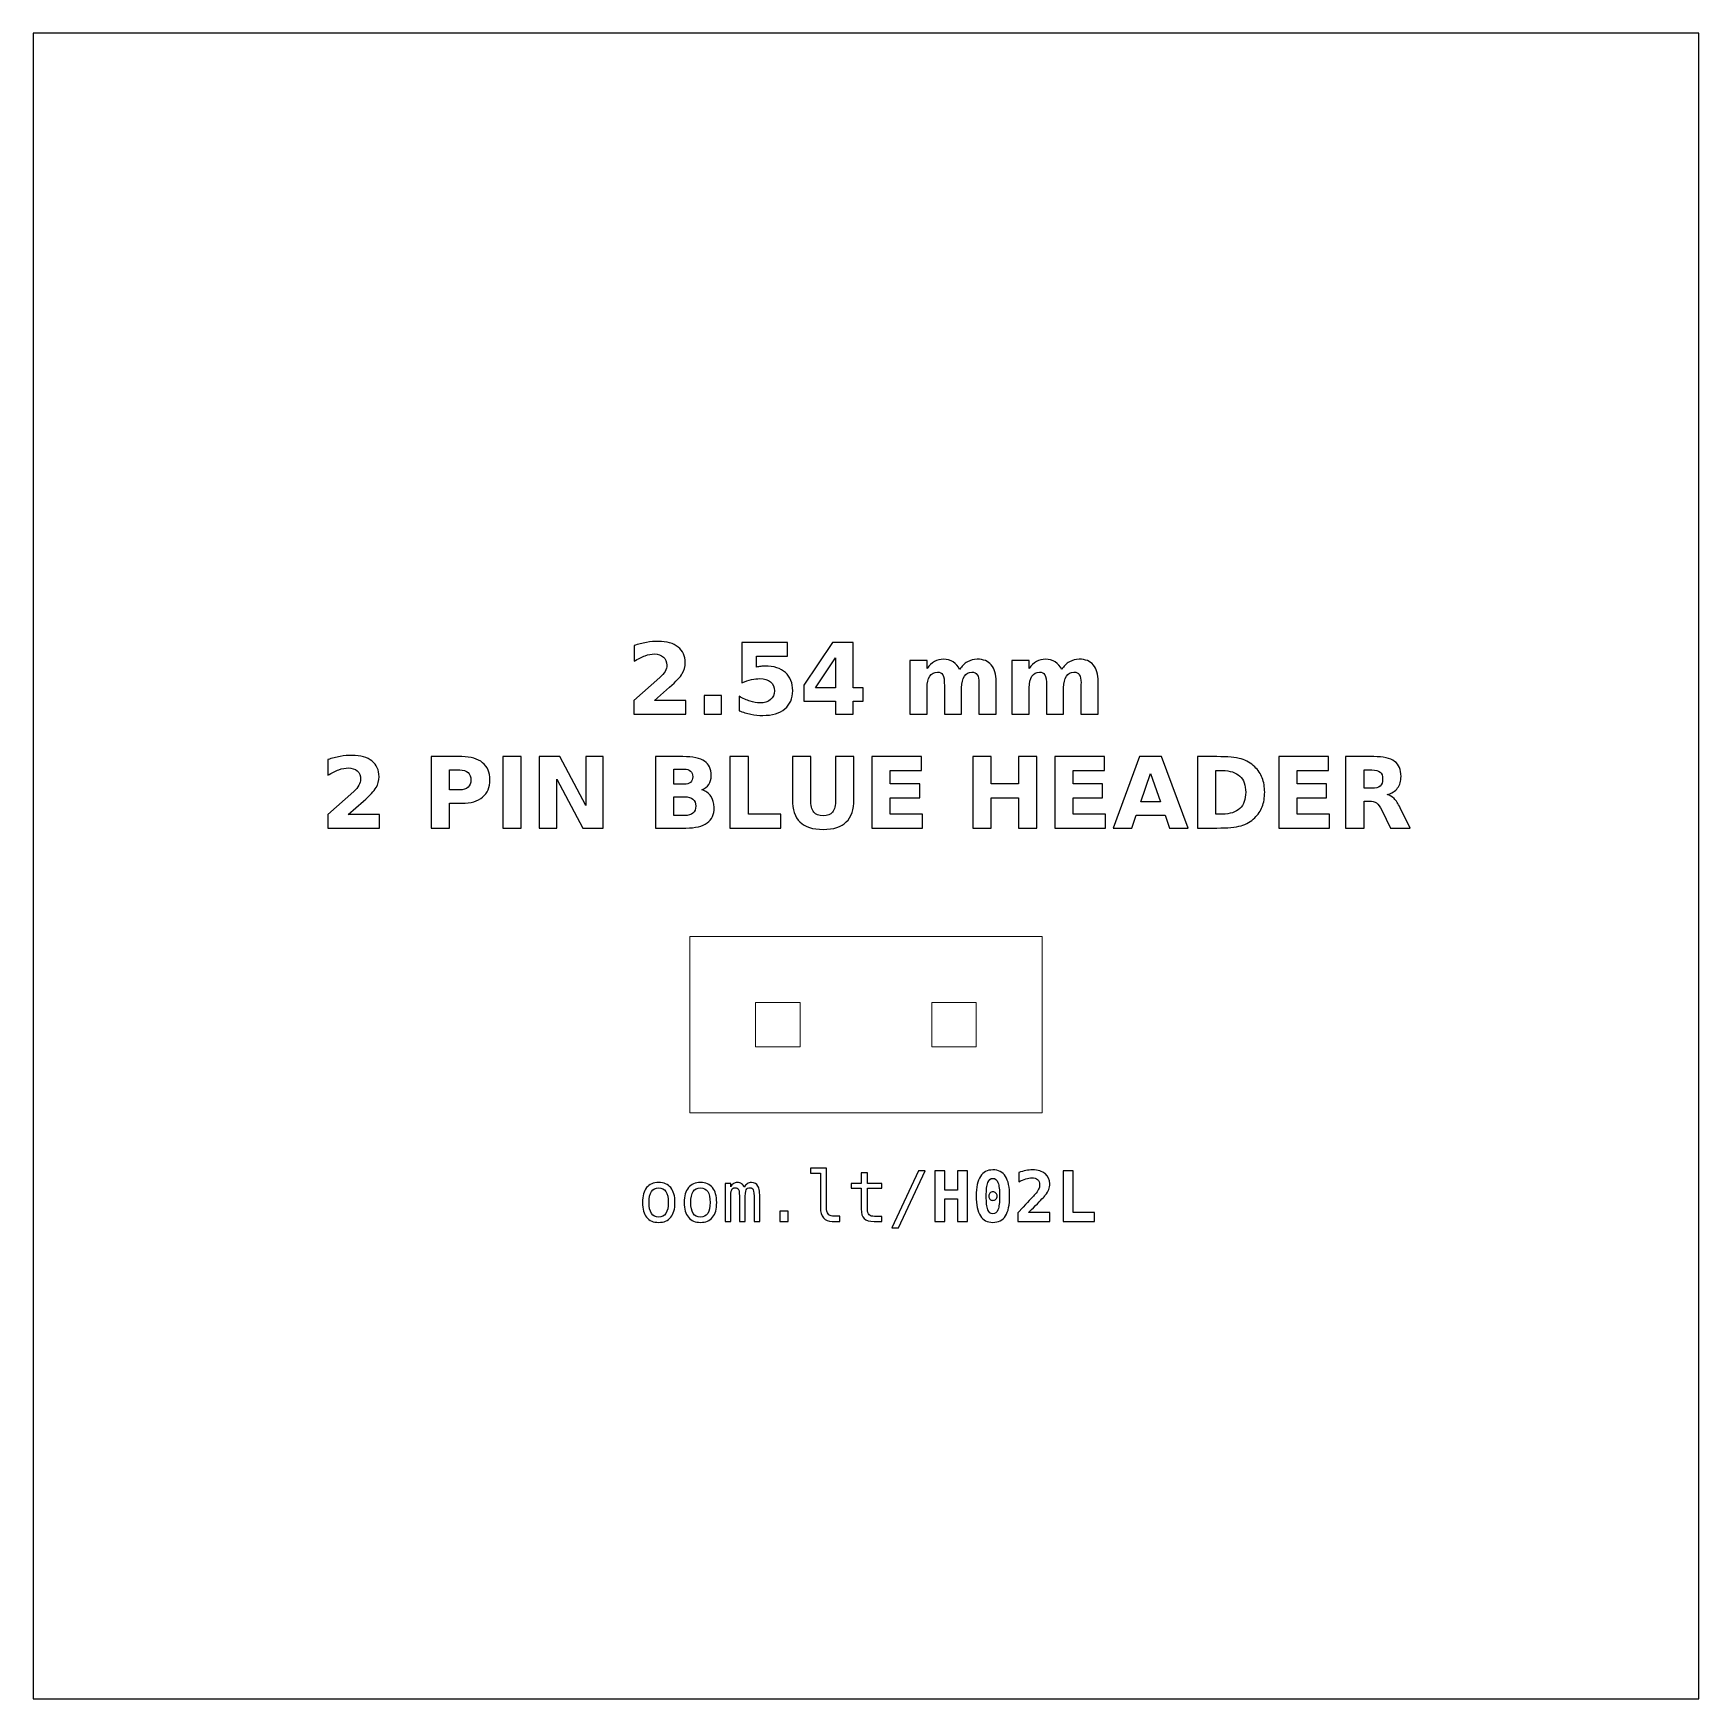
# Model space of a CAD drawing. Header units: centimetres. Extents: x -11.7 to -9.3, y -16.05 to -13.65.
import ezdxf

# ---------------------------------------------------------------- set-up
doc = ezdxf.new("R2010")
doc.units = ezdxf.units.CM
doc.header["$MEASUREMENT"] = 0
doc.layers.add('Layer 1', color=7, linetype='Continuous')

msp = doc.modelspace()

# ---------------------------------------------------------------- linework, layer by layer
at = {"layer": 'Layer 1', "color": 7}
msp.add_lwpolyline([(-11.7, -16.05), (-9.3, -16.05), (-9.3, -13.65), (-11.7, -13.65), (-11.7, -16.05)], close=True, dxfattribs=at)
at = {"layer": 'Layer 1', "color": 7, "lineweight": 20}
for points in [[(-10.75401, -15.20555), (-10.24601, -15.20555), (-10.24601, -14.95155), (-10.75401, -14.95155), (-10.75401, -15.20555)], [(-10.65901, -15.11055), (-10.59501, -15.11055), (-10.59501, -15.04655), (-10.65901, -15.04655), (-10.65901, -15.11055)], [(-10.40501, -15.11055), (-10.34101, -15.11055), (-10.34101, -15.04655), (-10.40501, -15.04655), (-10.40501, -15.11055)]]:
    msp.add_lwpolyline(points, close=True, dxfattribs=at)
at = {"layer": 'Layer 1', "color": 250}
for points, knots in [([(-10.80503, -14.61152), (-10.80503, -14.61152), (-10.75975, -14.61152), (-10.75975, -14.61152), (-10.75975, -14.61152), (-10.75975, -14.61152), (-10.75975, -14.63102), (-10.75975, -14.63102), (-10.75975, -14.63102), (-10.75975, -14.63102), (-10.83452, -14.63102), (-10.83452, -14.63102), (-10.83452, -14.63102), (-10.83452, -14.63102), (-10.83452, -14.61152), (-10.83452, -14.61152), (-10.83452, -14.61152), (-10.83452, -14.61152), (-10.79696, -14.57839), (-10.79696, -14.57839), (-10.79696, -14.57839), (-10.7936, -14.57535), (-10.79113, -14.57239), (-10.78953, -14.5695), (-10.78953, -14.5695), (-10.78791, -14.5666), (-10.78711, -14.56359), (-10.78711, -14.56046), (-10.78711, -14.56046), (-10.78711, -14.55564), (-10.78873, -14.55176), (-10.79197, -14.54882), (-10.79197, -14.54882), (-10.7952, -14.54588), (-10.7995, -14.54443), (-10.80489, -14.54443), (-10.80489, -14.54443), (-10.80902, -14.54443), (-10.81354, -14.54532), (-10.81846, -14.54708), (-10.81846, -14.54708), (-10.82337, -14.54885), (-10.82864, -14.55148), (-10.83424, -14.55496), (-10.83424, -14.55496), (-10.83424, -14.55496), (-10.83424, -14.53236), (-10.83424, -14.53236), (-10.83424, -14.53236), (-10.82826, -14.53039), (-10.82236, -14.52888), (-10.81653, -14.52785), (-10.81653, -14.52785), (-10.81069, -14.52681), (-10.80498, -14.52629), (-10.79936, -14.52629), (-10.79936, -14.52629), (-10.78706, -14.52629), (-10.77749, -14.529), (-10.77067, -14.53443), (-10.77067, -14.53443), (-10.76385, -14.53984), (-10.76044, -14.54739), (-10.76044, -14.5571), (-10.76044, -14.5571), (-10.76044, -14.5627), (-10.76189, -14.56792), (-10.76479, -14.57277), (-10.76479, -14.57277), (-10.76768, -14.57761), (-10.77377, -14.5841), (-10.78304, -14.59224), (-10.78304, -14.59224), (-10.78304, -14.59224), (-10.80503, -14.61152), (-10.80503, -14.61152)], [0, 0, 0, 0, 0.0526316, 0.0526316, 0.0526316, 0.0526316, 0.1052632, 0.1052632, 0.1052632, 0.1052632, 0.1578947, 0.1578947, 0.1578947, 0.1578947, 0.2105263, 0.2105263, 0.2105263, 0.2105263, 0.2631579, 0.2631579, 0.2631579, 0.2631579, 0.3157895, 0.3157895, 0.3157895, 0.3157895, 0.3684211, 0.3684211, 0.3684211, 0.3684211, 0.4210526, 0.4210526, 0.4210526, 0.4210526, 0.4736842, 0.4736842, 0.4736842, 0.4736842, 0.5263158, 0.5263158, 0.5263158, 0.5263158, 0.5789474, 0.5789474, 0.5789474, 0.5789474, 0.6315789, 0.6315789, 0.6315789, 0.6315789, 0.6842105, 0.6842105, 0.6842105, 0.6842105, 0.7368421, 0.7368421, 0.7368421, 0.7368421, 0.7894737, 0.7894737, 0.7894737, 0.7894737, 0.8421053, 0.8421053, 0.8421053, 0.8421053, 0.8947368, 0.8947368, 0.8947368, 0.8947368, 0.9473684, 0.9473684, 0.9473684, 0.9473684, 1, 1, 1, 1]), ([(-10.67894, -14.52815), (-10.67894, -14.52815), (-10.613, -14.52815), (-10.613, -14.52815), (-10.613, -14.52815), (-10.613, -14.52815), (-10.613, -14.54765), (-10.613, -14.54765), (-10.613, -14.54765), (-10.613, -14.54765), (-10.6578, -14.54765), (-10.6578, -14.54765), (-10.6578, -14.54765), (-10.6578, -14.54765), (-10.6578, -14.56357), (-10.6578, -14.56357), (-10.6578, -14.56357), (-10.65578, -14.56303), (-10.65375, -14.56261), (-10.65171, -14.5623), (-10.65171, -14.5623), (-10.64966, -14.56199), (-10.64752, -14.56185), (-10.64533, -14.56185), (-10.64533, -14.56185), (-10.63278, -14.56185), (-10.62302, -14.56498), (-10.61603, -14.57126), (-10.61603, -14.57126), (-10.60905, -14.57752), (-10.60557, -14.58626), (-10.60557, -14.59746), (-10.60557, -14.59746), (-10.60557, -14.60858), (-10.60938, -14.61729), (-10.61697, -14.62359), (-10.61697, -14.62359), (-10.62457, -14.62987), (-10.63513, -14.63302), (-10.64863, -14.63302), (-10.64863, -14.63302), (-10.65446, -14.63302), (-10.66025, -14.63245), (-10.66596, -14.63133), (-10.66596, -14.63133), (-10.67168, -14.6302), (-10.67737, -14.6285), (-10.68301, -14.6262), (-10.68301, -14.6262), (-10.68301, -14.6262), (-10.68301, -14.60531), (-10.68301, -14.60531), (-10.68301, -14.60531), (-10.67741, -14.60854), (-10.6721, -14.61094), (-10.66707, -14.61253), (-10.66707, -14.61253), (-10.66203, -14.61416), (-10.65728, -14.61496), (-10.65284, -14.61496), (-10.65284, -14.61496), (-10.64639, -14.61496), (-10.64134, -14.61338), (-10.63764, -14.61023), (-10.63764, -14.61023), (-10.63395, -14.6071), (-10.63209, -14.60285), (-10.63209, -14.59746), (-10.63209, -14.59746), (-10.63209, -14.59205), (-10.63395, -14.58779), (-10.63764, -14.58467), (-10.63764, -14.58467), (-10.64134, -14.58154), (-10.64639, -14.57999), (-10.65284, -14.57999), (-10.65284, -14.57999), (-10.65665, -14.57999), (-10.66072, -14.58048), (-10.66502, -14.58147), (-10.66502, -14.58147), (-10.66935, -14.58245), (-10.67398, -14.58398), (-10.67894, -14.58605), (-10.67894, -14.58605), (-10.67894, -14.58605), (-10.67894, -14.52815), (-10.67894, -14.52815)], [0, 0, 0, 0, 0.0454545, 0.0454545, 0.0454545, 0.0454545, 0.0909091, 0.0909091, 0.0909091, 0.0909091, 0.1363636, 0.1363636, 0.1363636, 0.1363636, 0.1818182, 0.1818182, 0.1818182, 0.1818182, 0.2272727, 0.2272727, 0.2272727, 0.2272727, 0.2727273, 0.2727273, 0.2727273, 0.2727273, 0.3181818, 0.3181818, 0.3181818, 0.3181818, 0.3636364, 0.3636364, 0.3636364, 0.3636364, 0.4090909, 0.4090909, 0.4090909, 0.4090909, 0.4545455, 0.4545455, 0.4545455, 0.4545455, 0.5, 0.5, 0.5, 0.5, 0.5454545, 0.5454545, 0.5454545, 0.5454545, 0.5909091, 0.5909091, 0.5909091, 0.5909091, 0.6363636, 0.6363636, 0.6363636, 0.6363636, 0.6818182, 0.6818182, 0.6818182, 0.6818182, 0.7272727, 0.7272727, 0.7272727, 0.7272727, 0.7727273, 0.7727273, 0.7727273, 0.7727273, 0.8181818, 0.8181818, 0.8181818, 0.8181818, 0.8636364, 0.8636364, 0.8636364, 0.8636364, 0.9090909, 0.9090909, 0.9090909, 0.9090909, 0.9545455, 0.9545455, 0.9545455, 0.9545455, 1, 1, 1, 1]), ([(-10.54816, -14.52815), (-10.54816, -14.52815), (-10.51866, -14.52815), (-10.51866, -14.52815), (-10.51866, -14.52815), (-10.51866, -14.52815), (-10.51866, -14.59306), (-10.51866, -14.59306), (-10.51866, -14.59306), (-10.51866, -14.59306), (-10.50399, -14.59306), (-10.50399, -14.59306), (-10.50399, -14.59306), (-10.50399, -14.59306), (-10.50399, -14.61228), (-10.50399, -14.61228), (-10.50399, -14.61228), (-10.50399, -14.61228), (-10.51866, -14.61228), (-10.51866, -14.61228), (-10.51866, -14.61228), (-10.51866, -14.61228), (-10.51866, -14.63102), (-10.51866, -14.63102), (-10.51866, -14.63102), (-10.51866, -14.63102), (-10.54373, -14.63102), (-10.54373, -14.63102), (-10.54373, -14.63102), (-10.54373, -14.63102), (-10.54373, -14.61228), (-10.54373, -14.61228), (-10.54373, -14.61228), (-10.54373, -14.61228), (-10.58936, -14.61228), (-10.58936, -14.61228), (-10.58936, -14.61228), (-10.58936, -14.61228), (-10.58936, -14.58953), (-10.58936, -14.58953), (-10.58936, -14.58953), (-10.58936, -14.58953), (-10.54816, -14.52815), (-10.54816, -14.52815)], [0, 0, 0, 0, 0.0909091, 0.0909091, 0.0909091, 0.0909091, 0.1818182, 0.1818182, 0.1818182, 0.1818182, 0.2727273, 0.2727273, 0.2727273, 0.2727273, 0.3636364, 0.3636364, 0.3636364, 0.3636364, 0.4545455, 0.4545455, 0.4545455, 0.4545455, 0.5454545, 0.5454545, 0.5454545, 0.5454545, 0.6363636, 0.6363636, 0.6363636, 0.6363636, 0.7272727, 0.7272727, 0.7272727, 0.7272727, 0.8181818, 0.8181818, 0.8181818, 0.8181818, 0.9090909, 0.9090909, 0.9090909, 0.9090909, 1, 1, 1, 1]), ([(-10.54373, -14.55), (-10.54373, -14.55), (-10.57283, -14.59306), (-10.57283, -14.59306), (-10.57283, -14.59306), (-10.57283, -14.59306), (-10.54373, -14.59306), (-10.54373, -14.59306), (-10.54373, -14.59306), (-10.54373, -14.59306), (-10.54373, -14.55), (-10.54373, -14.55)], [0, 0, 0, 0, 0.3333333, 0.3333333, 0.3333333, 0.3333333, 0.6666667, 0.6666667, 0.6666667, 0.6666667, 1, 1, 1, 1]), ([(-10.36502, -14.56667), (-10.36189, -14.5619), (-10.3582, -14.55825), (-10.35389, -14.55576), (-10.35389, -14.55576), (-10.34959, -14.55324), (-10.34489, -14.552), (-10.33974, -14.552), (-10.33974, -14.552), (-10.33087, -14.552), (-10.32412, -14.55473), (-10.31949, -14.56021), (-10.31949, -14.56021), (-10.31485, -14.56566), (-10.31252, -14.57361), (-10.31252, -14.58403), (-10.31252, -14.58403), (-10.31252, -14.58403), (-10.31252, -14.63102), (-10.31252, -14.63102), (-10.31252, -14.63102), (-10.31252, -14.63102), (-10.33734, -14.63102), (-10.33734, -14.63102), (-10.33734, -14.63102), (-10.33734, -14.63102), (-10.33734, -14.59078), (-10.33734, -14.59078), (-10.33734, -14.59078), (-10.33729, -14.59019), (-10.33727, -14.58958), (-10.33724, -14.58892), (-10.33724, -14.58892), (-10.33722, -14.58829), (-10.3372, -14.58737), (-10.3372, -14.58617), (-10.3372, -14.58617), (-10.3372, -14.58071), (-10.33799, -14.57674), (-10.33962, -14.57429), (-10.33962, -14.57429), (-10.34122, -14.57182), (-10.3438, -14.5706), (-10.34738, -14.5706), (-10.34738, -14.5706), (-10.35208, -14.5706), (-10.35568, -14.57253), (-10.35824, -14.57639), (-10.35824, -14.57639), (-10.36078, -14.58024), (-10.3621, -14.58582), (-10.3622, -14.59313), (-10.3622, -14.59313), (-10.3622, -14.59313), (-10.3622, -14.63102), (-10.3622, -14.63102), (-10.3622, -14.63102), (-10.3622, -14.63102), (-10.38701, -14.63102), (-10.38701, -14.63102), (-10.38701, -14.63102), (-10.38701, -14.63102), (-10.38701, -14.59078), (-10.38701, -14.59078), (-10.38701, -14.59078), (-10.38701, -14.58224), (-10.38774, -14.57674), (-10.38922, -14.57429), (-10.38922, -14.57429), (-10.39068, -14.57182), (-10.39329, -14.5706), (-10.39705, -14.5706), (-10.39705, -14.5706), (-10.4018, -14.5706), (-10.40545, -14.57255), (-10.40801, -14.57643), (-10.40801, -14.57643), (-10.41057, -14.58031), (-10.41187, -14.58584), (-10.41187, -14.59306), (-10.41187, -14.59306), (-10.41187, -14.59306), (-10.41187, -14.63102), (-10.41187, -14.63102), (-10.41187, -14.63102), (-10.41187, -14.63102), (-10.43668, -14.63102), (-10.43668, -14.63102), (-10.43668, -14.63102), (-10.43668, -14.63102), (-10.43668, -14.55386), (-10.43668, -14.55386), (-10.43668, -14.55386), (-10.43668, -14.55386), (-10.41187, -14.55386), (-10.41187, -14.55386), (-10.41187, -14.55386), (-10.41187, -14.55386), (-10.41187, -14.56517), (-10.41187, -14.56517), (-10.41187, -14.56517), (-10.40883, -14.56079), (-10.40535, -14.55753), (-10.40142, -14.55531), (-10.40142, -14.55531), (-10.3975, -14.5531), (-10.39317, -14.552), (-10.38844, -14.552), (-10.38844, -14.552), (-10.38313, -14.552), (-10.3784, -14.55329), (-10.37433, -14.55586), (-10.37433, -14.55586), (-10.37024, -14.55844), (-10.36713, -14.56204), (-10.36502, -14.56667)], [0, 0, 0, 0, 0.0344828, 0.0344828, 0.0344828, 0.0344828, 0.0689655, 0.0689655, 0.0689655, 0.0689655, 0.1034483, 0.1034483, 0.1034483, 0.1034483, 0.137931, 0.137931, 0.137931, 0.137931, 0.1724138, 0.1724138, 0.1724138, 0.1724138, 0.2068966, 0.2068966, 0.2068966, 0.2068966, 0.2413793, 0.2413793, 0.2413793, 0.2413793, 0.2758621, 0.2758621, 0.2758621, 0.2758621, 0.3103448, 0.3103448, 0.3103448, 0.3103448, 0.3448276, 0.3448276, 0.3448276, 0.3448276, 0.3793103, 0.3793103, 0.3793103, 0.3793103, 0.4137931, 0.4137931, 0.4137931, 0.4137931, 0.4482759, 0.4482759, 0.4482759, 0.4482759, 0.4827586, 0.4827586, 0.4827586, 0.4827586, 0.5172414, 0.5172414, 0.5172414, 0.5172414, 0.5517241, 0.5517241, 0.5517241, 0.5517241, 0.5862069, 0.5862069, 0.5862069, 0.5862069, 0.6206897, 0.6206897, 0.6206897, 0.6206897, 0.6551724, 0.6551724, 0.6551724, 0.6551724, 0.6896552, 0.6896552, 0.6896552, 0.6896552, 0.7241379, 0.7241379, 0.7241379, 0.7241379, 0.7586207, 0.7586207, 0.7586207, 0.7586207, 0.7931034, 0.7931034, 0.7931034, 0.7931034, 0.8275862, 0.8275862, 0.8275862, 0.8275862, 0.862069, 0.862069, 0.862069, 0.862069, 0.8965517, 0.8965517, 0.8965517, 0.8965517, 0.9310345, 0.9310345, 0.9310345, 0.9310345, 0.9655172, 0.9655172, 0.9655172, 0.9655172, 1, 1, 1, 1]), ([(-10.21798, -14.56667), (-10.21485, -14.5619), (-10.21116, -14.55825), (-10.20685, -14.55576), (-10.20685, -14.55576), (-10.20255, -14.55324), (-10.19785, -14.552), (-10.1927, -14.552), (-10.1927, -14.552), (-10.18383, -14.552), (-10.17708, -14.55473), (-10.17245, -14.56021), (-10.17245, -14.56021), (-10.16781, -14.56566), (-10.16548, -14.57361), (-10.16548, -14.58403), (-10.16548, -14.58403), (-10.16548, -14.58403), (-10.16548, -14.63102), (-10.16548, -14.63102), (-10.16548, -14.63102), (-10.16548, -14.63102), (-10.1903, -14.63102), (-10.1903, -14.63102), (-10.1903, -14.63102), (-10.1903, -14.63102), (-10.1903, -14.59078), (-10.1903, -14.59078), (-10.1903, -14.59078), (-10.19025, -14.59019), (-10.19023, -14.58958), (-10.1902, -14.58892), (-10.1902, -14.58892), (-10.19018, -14.58829), (-10.19016, -14.58737), (-10.19016, -14.58617), (-10.19016, -14.58617), (-10.19016, -14.58071), (-10.19095, -14.57674), (-10.19258, -14.57429), (-10.19258, -14.57429), (-10.19418, -14.57182), (-10.19676, -14.5706), (-10.20034, -14.5706), (-10.20034, -14.5706), (-10.20504, -14.5706), (-10.20864, -14.57253), (-10.2112, -14.57639), (-10.2112, -14.57639), (-10.21374, -14.58024), (-10.21506, -14.58582), (-10.21516, -14.59313), (-10.21516, -14.59313), (-10.21516, -14.59313), (-10.21516, -14.63102), (-10.21516, -14.63102), (-10.21516, -14.63102), (-10.21516, -14.63102), (-10.23997, -14.63102), (-10.23997, -14.63102), (-10.23997, -14.63102), (-10.23997, -14.63102), (-10.23997, -14.59078), (-10.23997, -14.59078), (-10.23997, -14.59078), (-10.23997, -14.58224), (-10.2407, -14.57674), (-10.24218, -14.57429), (-10.24218, -14.57429), (-10.24364, -14.57182), (-10.24625, -14.5706), (-10.25001, -14.5706), (-10.25001, -14.5706), (-10.25476, -14.5706), (-10.25841, -14.57255), (-10.26097, -14.57643), (-10.26097, -14.57643), (-10.26353, -14.58031), (-10.26483, -14.58584), (-10.26483, -14.59306), (-10.26483, -14.59306), (-10.26483, -14.59306), (-10.26483, -14.63102), (-10.26483, -14.63102), (-10.26483, -14.63102), (-10.26483, -14.63102), (-10.28964, -14.63102), (-10.28964, -14.63102), (-10.28964, -14.63102), (-10.28964, -14.63102), (-10.28964, -14.55386), (-10.28964, -14.55386), (-10.28964, -14.55386), (-10.28964, -14.55386), (-10.26483, -14.55386), (-10.26483, -14.55386), (-10.26483, -14.55386), (-10.26483, -14.55386), (-10.26483, -14.56517), (-10.26483, -14.56517), (-10.26483, -14.56517), (-10.26179, -14.56079), (-10.25831, -14.55753), (-10.25438, -14.55531), (-10.25438, -14.55531), (-10.25046, -14.5531), (-10.24613, -14.552), (-10.2414, -14.552), (-10.2414, -14.552), (-10.23609, -14.552), (-10.23136, -14.55329), (-10.22729, -14.55586), (-10.22729, -14.55586), (-10.2232, -14.55844), (-10.22009, -14.56204), (-10.21798, -14.56667)], [0, 0, 0, 0, 0.0344828, 0.0344828, 0.0344828, 0.0344828, 0.0689655, 0.0689655, 0.0689655, 0.0689655, 0.1034483, 0.1034483, 0.1034483, 0.1034483, 0.137931, 0.137931, 0.137931, 0.137931, 0.1724138, 0.1724138, 0.1724138, 0.1724138, 0.2068966, 0.2068966, 0.2068966, 0.2068966, 0.2413793, 0.2413793, 0.2413793, 0.2413793, 0.2758621, 0.2758621, 0.2758621, 0.2758621, 0.3103448, 0.3103448, 0.3103448, 0.3103448, 0.3448276, 0.3448276, 0.3448276, 0.3448276, 0.3793103, 0.3793103, 0.3793103, 0.3793103, 0.4137931, 0.4137931, 0.4137931, 0.4137931, 0.4482759, 0.4482759, 0.4482759, 0.4482759, 0.4827586, 0.4827586, 0.4827586, 0.4827586, 0.5172414, 0.5172414, 0.5172414, 0.5172414, 0.5517241, 0.5517241, 0.5517241, 0.5517241, 0.5862069, 0.5862069, 0.5862069, 0.5862069, 0.6206897, 0.6206897, 0.6206897, 0.6206897, 0.6551724, 0.6551724, 0.6551724, 0.6551724, 0.6896552, 0.6896552, 0.6896552, 0.6896552, 0.7241379, 0.7241379, 0.7241379, 0.7241379, 0.7586207, 0.7586207, 0.7586207, 0.7586207, 0.7931034, 0.7931034, 0.7931034, 0.7931034, 0.8275862, 0.8275862, 0.8275862, 0.8275862, 0.862069, 0.862069, 0.862069, 0.862069, 0.8965517, 0.8965517, 0.8965517, 0.8965517, 0.9310345, 0.9310345, 0.9310345, 0.9310345, 0.9655172, 0.9655172, 0.9655172, 0.9655172, 1, 1, 1, 1]), ([(-10.73311, -14.60435), (-10.73311, -14.60435), (-10.70829, -14.60435), (-10.70829, -14.60435), (-10.70829, -14.60435), (-10.70829, -14.60435), (-10.70829, -14.63102), (-10.70829, -14.63102), (-10.70829, -14.63102), (-10.70829, -14.63102), (-10.73311, -14.63102), (-10.73311, -14.63102), (-10.73311, -14.63102), (-10.73311, -14.63102), (-10.73311, -14.60435), (-10.73311, -14.60435)], [0, 0, 0, 0, 0.25, 0.25, 0.25, 0.25, 0.5, 0.5, 0.5, 0.5, 0.75, 0.75, 0.75, 0.75, 1, 1, 1, 1]), ([(-11.24629, -14.77577), (-11.24629, -14.77577), (-11.20101, -14.77577), (-11.20101, -14.77577), (-11.20101, -14.77577), (-11.20101, -14.77577), (-11.20101, -14.79527), (-11.20101, -14.79527), (-11.20101, -14.79527), (-11.20101, -14.79527), (-11.27578, -14.79527), (-11.27578, -14.79527), (-11.27578, -14.79527), (-11.27578, -14.79527), (-11.27578, -14.77577), (-11.27578, -14.77577), (-11.27578, -14.77577), (-11.27578, -14.77577), (-11.23822, -14.74264), (-11.23822, -14.74264), (-11.23822, -14.74264), (-11.23486, -14.7396), (-11.23239, -14.73664), (-11.23079, -14.73375), (-11.23079, -14.73375), (-11.22917, -14.73085), (-11.22837, -14.72784), (-11.22837, -14.72471), (-11.22837, -14.72471), (-11.22837, -14.71989), (-11.22999, -14.71601), (-11.23323, -14.71307), (-11.23323, -14.71307), (-11.23646, -14.71013), (-11.24076, -14.70868), (-11.24615, -14.70868), (-11.24615, -14.70868), (-11.25028, -14.70868), (-11.2548, -14.70957), (-11.25972, -14.71133), (-11.25972, -14.71133), (-11.26463, -14.7131), (-11.2699, -14.71573), (-11.2755, -14.71921), (-11.2755, -14.71921), (-11.2755, -14.71921), (-11.2755, -14.69661), (-11.2755, -14.69661), (-11.2755, -14.69661), (-11.26952, -14.69464), (-11.26362, -14.69313), (-11.25779, -14.6921), (-11.25779, -14.6921), (-11.25195, -14.69106), (-11.24624, -14.69054), (-11.24062, -14.69054), (-11.24062, -14.69054), (-11.22832, -14.69054), (-11.21875, -14.69325), (-11.21193, -14.69868), (-11.21193, -14.69868), (-11.20511, -14.70409), (-11.2017, -14.71164), (-11.2017, -14.72135), (-11.2017, -14.72135), (-11.2017, -14.72695), (-11.20315, -14.73217), (-11.20605, -14.73702), (-11.20605, -14.73702), (-11.20894, -14.74186), (-11.21503, -14.74835), (-11.2243, -14.75649), (-11.2243, -14.75649), (-11.2243, -14.75649), (-11.24629, -14.77577), (-11.24629, -14.77577)], [0, 0, 0, 0, 0.0526316, 0.0526316, 0.0526316, 0.0526316, 0.1052632, 0.1052632, 0.1052632, 0.1052632, 0.1578947, 0.1578947, 0.1578947, 0.1578947, 0.2105263, 0.2105263, 0.2105263, 0.2105263, 0.2631579, 0.2631579, 0.2631579, 0.2631579, 0.3157895, 0.3157895, 0.3157895, 0.3157895, 0.3684211, 0.3684211, 0.3684211, 0.3684211, 0.4210526, 0.4210526, 0.4210526, 0.4210526, 0.4736842, 0.4736842, 0.4736842, 0.4736842, 0.5263158, 0.5263158, 0.5263158, 0.5263158, 0.5789474, 0.5789474, 0.5789474, 0.5789474, 0.6315789, 0.6315789, 0.6315789, 0.6315789, 0.6842105, 0.6842105, 0.6842105, 0.6842105, 0.7368421, 0.7368421, 0.7368421, 0.7368421, 0.7894737, 0.7894737, 0.7894737, 0.7894737, 0.8421053, 0.8421053, 0.8421053, 0.8421053, 0.8947368, 0.8947368, 0.8947368, 0.8947368, 0.9473684, 0.9473684, 0.9473684, 0.9473684, 1, 1, 1, 1]), ([(-11.12667, -14.6924), (-11.12667, -14.6924), (-11.08265, -14.6924), (-11.08265, -14.6924), (-11.08265, -14.6924), (-11.06955, -14.6924), (-11.0595, -14.69532), (-11.05249, -14.70113), (-11.05249, -14.70113), (-11.04549, -14.70694), (-11.04198, -14.71521), (-11.04198, -14.72596), (-11.04198, -14.72596), (-11.04198, -14.73673), (-11.04549, -14.74503), (-11.05249, -14.75084), (-11.05249, -14.75084), (-11.0595, -14.75665), (-11.06955, -14.75957), (-11.08265, -14.75957), (-11.08265, -14.75957), (-11.08265, -14.75957), (-11.10014, -14.75957), (-11.10014, -14.75957), (-11.10014, -14.75957), (-11.10014, -14.75957), (-11.10014, -14.79527), (-11.10014, -14.79527), (-11.10014, -14.79527), (-11.10014, -14.79527), (-11.12667, -14.79527), (-11.12667, -14.79527), (-11.12667, -14.79527), (-11.12667, -14.79527), (-11.12667, -14.6924), (-11.12667, -14.6924)], [0, 0, 0, 0, 0.1111111, 0.1111111, 0.1111111, 0.1111111, 0.2222222, 0.2222222, 0.2222222, 0.2222222, 0.3333333, 0.3333333, 0.3333333, 0.3333333, 0.4444444, 0.4444444, 0.4444444, 0.4444444, 0.5555556, 0.5555556, 0.5555556, 0.5555556, 0.6666667, 0.6666667, 0.6666667, 0.6666667, 0.7777778, 0.7777778, 0.7777778, 0.7777778, 0.8888889, 0.8888889, 0.8888889, 0.8888889, 1, 1, 1, 1]), ([(-11.10014, -14.71162), (-11.10014, -14.71162), (-11.10014, -14.74035), (-11.10014, -14.74035), (-11.10014, -14.74035), (-11.10014, -14.74035), (-11.08547, -14.74035), (-11.08547, -14.74035), (-11.08547, -14.74035), (-11.08032, -14.74035), (-11.07634, -14.73911), (-11.07354, -14.73659), (-11.07354, -14.73659), (-11.07074, -14.7341), (-11.06933, -14.73055), (-11.06933, -14.72596), (-11.06933, -14.72596), (-11.06933, -14.72135), (-11.07074, -14.71782), (-11.07354, -14.71533), (-11.07354, -14.71533), (-11.07634, -14.71286), (-11.08032, -14.71162), (-11.08547, -14.71162), (-11.08547, -14.71162), (-11.08547, -14.71162), (-11.10014, -14.71162), (-11.10014, -14.71162)], [0, 0, 0, 0, 0.1428571, 0.1428571, 0.1428571, 0.1428571, 0.2857143, 0.2857143, 0.2857143, 0.2857143, 0.4285714, 0.4285714, 0.4285714, 0.4285714, 0.5714286, 0.5714286, 0.5714286, 0.5714286, 0.7142857, 0.7142857, 0.7142857, 0.7142857, 0.8571429, 0.8571429, 0.8571429, 0.8571429, 1, 1, 1, 1]), ([(-11.02326, -14.6924), (-11.02326, -14.6924), (-10.99673, -14.6924), (-10.99673, -14.6924), (-10.99673, -14.6924), (-10.99673, -14.6924), (-10.99673, -14.79527), (-10.99673, -14.79527), (-10.99673, -14.79527), (-10.99673, -14.79527), (-11.02326, -14.79527), (-11.02326, -14.79527), (-11.02326, -14.79527), (-11.02326, -14.79527), (-11.02326, -14.6924), (-11.02326, -14.6924)], [0, 0, 0, 0, 0.25, 0.25, 0.25, 0.25, 0.5, 0.5, 0.5, 0.5, 0.75, 0.75, 0.75, 0.75, 1, 1, 1, 1]), ([(-10.97077, -14.6924), (-10.97077, -14.6924), (-10.94114, -14.6924), (-10.94114, -14.6924), (-10.94114, -14.6924), (-10.94114, -14.6924), (-10.90372, -14.76296), (-10.90372, -14.76296), (-10.90372, -14.76296), (-10.90372, -14.76296), (-10.90372, -14.6924), (-10.90372, -14.6924), (-10.90372, -14.6924), (-10.90372, -14.6924), (-10.87858, -14.6924), (-10.87858, -14.6924), (-10.87858, -14.6924), (-10.87858, -14.6924), (-10.87858, -14.79527), (-10.87858, -14.79527), (-10.87858, -14.79527), (-10.87858, -14.79527), (-10.90821, -14.79527), (-10.90821, -14.79527), (-10.90821, -14.79527), (-10.90821, -14.79527), (-10.94563, -14.72471), (-10.94563, -14.72471), (-10.94563, -14.72471), (-10.94563, -14.72471), (-10.94563, -14.79527), (-10.94563, -14.79527), (-10.94563, -14.79527), (-10.94563, -14.79527), (-10.97077, -14.79527), (-10.97077, -14.79527), (-10.97077, -14.79527), (-10.97077, -14.79527), (-10.97077, -14.6924), (-10.97077, -14.6924)], [0, 0, 0, 0, 0.1, 0.1, 0.1, 0.1, 0.2, 0.2, 0.2, 0.2, 0.3, 0.3, 0.3, 0.3, 0.4, 0.4, 0.4, 0.4, 0.5, 0.5, 0.5, 0.5, 0.6, 0.6, 0.6, 0.6, 0.7, 0.7, 0.7, 0.7, 0.8, 0.8, 0.8, 0.8, 0.9, 0.9, 0.9, 0.9, 1, 1, 1, 1]), ([(-10.73678, -14.74021), (-10.73109, -14.74186), (-10.72667, -14.74492), (-10.72354, -14.74939), (-10.72354, -14.74939), (-10.72041, -14.75383), (-10.71886, -14.75931), (-10.71886, -14.76578), (-10.71886, -14.76578), (-10.71886, -14.7757), (-10.72223, -14.78309), (-10.72893, -14.78796), (-10.72893, -14.78796), (-10.73563, -14.79282), (-10.74584, -14.79527), (-10.75953, -14.79527), (-10.75953, -14.79527), (-10.75953, -14.79527), (-10.80355, -14.79527), (-10.80355, -14.79527), (-10.80355, -14.79527), (-10.80355, -14.79527), (-10.80355, -14.6924), (-10.80355, -14.6924), (-10.80355, -14.6924), (-10.80355, -14.6924), (-10.76373, -14.6924), (-10.76373, -14.6924), (-10.76373, -14.6924), (-10.74944, -14.6924), (-10.73909, -14.69456), (-10.73269, -14.69887), (-10.73269, -14.69887), (-10.72627, -14.7032), (-10.72307, -14.71011), (-10.72307, -14.71961), (-10.72307, -14.71961), (-10.72307, -14.72462), (-10.72425, -14.72888), (-10.72658, -14.73241), (-10.72658, -14.73241), (-10.72893, -14.73591), (-10.73231, -14.73852), (-10.73678, -14.74021)], [0, 0, 0, 0, 0.0909091, 0.0909091, 0.0909091, 0.0909091, 0.1818182, 0.1818182, 0.1818182, 0.1818182, 0.2727273, 0.2727273, 0.2727273, 0.2727273, 0.3636364, 0.3636364, 0.3636364, 0.3636364, 0.4545455, 0.4545455, 0.4545455, 0.4545455, 0.5454545, 0.5454545, 0.5454545, 0.5454545, 0.6363636, 0.6363636, 0.6363636, 0.6363636, 0.7272727, 0.7272727, 0.7272727, 0.7272727, 0.8181818, 0.8181818, 0.8181818, 0.8181818, 0.9090909, 0.9090909, 0.9090909, 0.9090909, 1, 1, 1, 1]), ([(-10.76235, -14.73222), (-10.75816, -14.73222), (-10.75499, -14.7313), (-10.75285, -14.72947), (-10.75285, -14.72947), (-10.75068, -14.72763), (-10.7496, -14.72493), (-10.7496, -14.72133), (-10.7496, -14.72133), (-10.7496, -14.7178), (-10.75068, -14.71512), (-10.75285, -14.71326), (-10.75285, -14.71326), (-10.75499, -14.7114), (-10.75816, -14.71046), (-10.76235, -14.71046), (-10.76235, -14.71046), (-10.76235, -14.71046), (-10.77702, -14.71046), (-10.77702, -14.71046), (-10.77702, -14.71046), (-10.77702, -14.71046), (-10.77702, -14.73222), (-10.77702, -14.73222), (-10.77702, -14.73222), (-10.77702, -14.73222), (-10.76235, -14.73222), (-10.76235, -14.73222)], [0, 0, 0, 0, 0.1428571, 0.1428571, 0.1428571, 0.1428571, 0.2857143, 0.2857143, 0.2857143, 0.2857143, 0.4285714, 0.4285714, 0.4285714, 0.4285714, 0.5714286, 0.5714286, 0.5714286, 0.5714286, 0.7142857, 0.7142857, 0.7142857, 0.7142857, 0.8571429, 0.8571429, 0.8571429, 0.8571429, 1, 1, 1, 1]), ([(-10.696, -14.6924), (-10.696, -14.6924), (-10.66947, -14.6924), (-10.66947, -14.6924), (-10.66947, -14.6924), (-10.66947, -14.6924), (-10.66947, -14.77521), (-10.66947, -14.77521), (-10.66947, -14.77521), (-10.66947, -14.77521), (-10.62291, -14.77521), (-10.62291, -14.77521), (-10.62291, -14.77521), (-10.62291, -14.77521), (-10.62291, -14.79527), (-10.62291, -14.79527), (-10.62291, -14.79527), (-10.62291, -14.79527), (-10.696, -14.79527), (-10.696, -14.79527), (-10.696, -14.79527), (-10.696, -14.79527), (-10.696, -14.6924), (-10.696, -14.6924)], [0, 0, 0, 0, 0.1666667, 0.1666667, 0.1666667, 0.1666667, 0.3333333, 0.3333333, 0.3333333, 0.3333333, 0.5, 0.5, 0.5, 0.5, 0.6666667, 0.6666667, 0.6666667, 0.6666667, 0.8333333, 0.8333333, 0.8333333, 0.8333333, 1, 1, 1, 1]), ([(-10.60609, -14.6924), (-10.60609, -14.6924), (-10.57956, -14.6924), (-10.57956, -14.6924), (-10.57956, -14.6924), (-10.57956, -14.6924), (-10.57956, -14.75407), (-10.57956, -14.75407), (-10.57956, -14.75407), (-10.57956, -14.76256), (-10.57818, -14.76865), (-10.5754, -14.77229), (-10.5754, -14.77229), (-10.57262, -14.77594), (-10.56809, -14.77777), (-10.56178, -14.77777), (-10.56178, -14.77777), (-10.55543, -14.77777), (-10.55087, -14.77594), (-10.5481, -14.77229), (-10.5481, -14.77229), (-10.54532, -14.76865), (-10.54393, -14.76256), (-10.54393, -14.75407), (-10.54393, -14.75407), (-10.54393, -14.75407), (-10.54393, -14.6924), (-10.54393, -14.6924), (-10.54393, -14.6924), (-10.54393, -14.6924), (-10.5174, -14.6924), (-10.5174, -14.6924), (-10.5174, -14.6924), (-10.5174, -14.6924), (-10.5174, -14.75407), (-10.5174, -14.75407), (-10.5174, -14.75407), (-10.5174, -14.76862), (-10.52105, -14.77947), (-10.52836, -14.78659), (-10.52836, -14.78659), (-10.53565, -14.79372), (-10.5468, -14.79727), (-10.56178, -14.79727), (-10.56178, -14.79727), (-10.57672, -14.79727), (-10.58784, -14.79372), (-10.59513, -14.78659), (-10.59513, -14.78659), (-10.60245, -14.77947), (-10.60609, -14.76862), (-10.60609, -14.75407), (-10.60609, -14.75407), (-10.60609, -14.75407), (-10.60609, -14.6924), (-10.60609, -14.6924)], [0, 0, 0, 0, 0.0714286, 0.0714286, 0.0714286, 0.0714286, 0.1428571, 0.1428571, 0.1428571, 0.1428571, 0.2142857, 0.2142857, 0.2142857, 0.2142857, 0.2857143, 0.2857143, 0.2857143, 0.2857143, 0.3571429, 0.3571429, 0.3571429, 0.3571429, 0.4285714, 0.4285714, 0.4285714, 0.4285714, 0.5, 0.5, 0.5, 0.5, 0.5714286, 0.5714286, 0.5714286, 0.5714286, 0.6428571, 0.6428571, 0.6428571, 0.6428571, 0.7142857, 0.7142857, 0.7142857, 0.7142857, 0.7857143, 0.7857143, 0.7857143, 0.7857143, 0.8571429, 0.8571429, 0.8571429, 0.8571429, 0.9285714, 0.9285714, 0.9285714, 0.9285714, 1, 1, 1, 1]), ([(-10.49151, -14.6924), (-10.49151, -14.6924), (-10.41992, -14.6924), (-10.41992, -14.6924), (-10.41992, -14.6924), (-10.41992, -14.6924), (-10.41992, -14.71246), (-10.41992, -14.71246), (-10.41992, -14.71246), (-10.41992, -14.71246), (-10.46498, -14.71246), (-10.46498, -14.71246), (-10.46498, -14.71246), (-10.46498, -14.71246), (-10.46498, -14.73161), (-10.46498, -14.73161), (-10.46498, -14.73161), (-10.46498, -14.73161), (-10.42263, -14.73161), (-10.42263, -14.73161), (-10.42263, -14.73161), (-10.42263, -14.73161), (-10.42263, -14.75167), (-10.42263, -14.75167), (-10.42263, -14.75167), (-10.42263, -14.75167), (-10.46498, -14.75167), (-10.46498, -14.75167), (-10.46498, -14.75167), (-10.46498, -14.75167), (-10.46498, -14.77521), (-10.46498, -14.77521), (-10.46498, -14.77521), (-10.46498, -14.77521), (-10.41842, -14.77521), (-10.41842, -14.77521), (-10.41842, -14.77521), (-10.41842, -14.77521), (-10.41842, -14.79527), (-10.41842, -14.79527), (-10.41842, -14.79527), (-10.41842, -14.79527), (-10.49151, -14.79527), (-10.49151, -14.79527), (-10.49151, -14.79527), (-10.49151, -14.79527), (-10.49151, -14.6924), (-10.49151, -14.6924)], [0, 0, 0, 0, 0.0833333, 0.0833333, 0.0833333, 0.0833333, 0.1666667, 0.1666667, 0.1666667, 0.1666667, 0.25, 0.25, 0.25, 0.25, 0.3333333, 0.3333333, 0.3333333, 0.3333333, 0.4166667, 0.4166667, 0.4166667, 0.4166667, 0.5, 0.5, 0.5, 0.5, 0.5833333, 0.5833333, 0.5833333, 0.5833333, 0.6666667, 0.6666667, 0.6666667, 0.6666667, 0.75, 0.75, 0.75, 0.75, 0.8333333, 0.8333333, 0.8333333, 0.8333333, 0.9166667, 0.9166667, 0.9166667, 0.9166667, 1, 1, 1, 1]), ([(-10.34598, -14.6924), (-10.34598, -14.6924), (-10.31945, -14.6924), (-10.31945, -14.6924), (-10.31945, -14.6924), (-10.31945, -14.6924), (-10.31945, -14.73161), (-10.31945, -14.73161), (-10.31945, -14.73161), (-10.31945, -14.73161), (-10.28032, -14.73161), (-10.28032, -14.73161), (-10.28032, -14.73161), (-10.28032, -14.73161), (-10.28032, -14.6924), (-10.28032, -14.6924), (-10.28032, -14.6924), (-10.28032, -14.6924), (-10.25379, -14.6924), (-10.25379, -14.6924), (-10.25379, -14.6924), (-10.25379, -14.6924), (-10.25379, -14.79527), (-10.25379, -14.79527), (-10.25379, -14.79527), (-10.25379, -14.79527), (-10.28032, -14.79527), (-10.28032, -14.79527), (-10.28032, -14.79527), (-10.28032, -14.79527), (-10.28032, -14.75167), (-10.28032, -14.75167), (-10.28032, -14.75167), (-10.28032, -14.75167), (-10.31945, -14.75167), (-10.31945, -14.75167), (-10.31945, -14.75167), (-10.31945, -14.75167), (-10.31945, -14.79527), (-10.31945, -14.79527), (-10.31945, -14.79527), (-10.31945, -14.79527), (-10.34598, -14.79527), (-10.34598, -14.79527), (-10.34598, -14.79527), (-10.34598, -14.79527), (-10.34598, -14.6924), (-10.34598, -14.6924)], [0, 0, 0, 0, 0.0833333, 0.0833333, 0.0833333, 0.0833333, 0.1666667, 0.1666667, 0.1666667, 0.1666667, 0.25, 0.25, 0.25, 0.25, 0.3333333, 0.3333333, 0.3333333, 0.3333333, 0.4166667, 0.4166667, 0.4166667, 0.4166667, 0.5, 0.5, 0.5, 0.5, 0.5833333, 0.5833333, 0.5833333, 0.5833333, 0.6666667, 0.6666667, 0.6666667, 0.6666667, 0.75, 0.75, 0.75, 0.75, 0.8333333, 0.8333333, 0.8333333, 0.8333333, 0.9166667, 0.9166667, 0.9166667, 0.9166667, 1, 1, 1, 1]), ([(-10.22789, -14.6924), (-10.22789, -14.6924), (-10.1563, -14.6924), (-10.1563, -14.6924), (-10.1563, -14.6924), (-10.1563, -14.6924), (-10.1563, -14.71246), (-10.1563, -14.71246), (-10.1563, -14.71246), (-10.1563, -14.71246), (-10.20136, -14.71246), (-10.20136, -14.71246), (-10.20136, -14.71246), (-10.20136, -14.71246), (-10.20136, -14.73161), (-10.20136, -14.73161), (-10.20136, -14.73161), (-10.20136, -14.73161), (-10.15901, -14.73161), (-10.15901, -14.73161), (-10.15901, -14.73161), (-10.15901, -14.73161), (-10.15901, -14.75167), (-10.15901, -14.75167), (-10.15901, -14.75167), (-10.15901, -14.75167), (-10.20136, -14.75167), (-10.20136, -14.75167), (-10.20136, -14.75167), (-10.20136, -14.75167), (-10.20136, -14.77521), (-10.20136, -14.77521), (-10.20136, -14.77521), (-10.20136, -14.77521), (-10.1548, -14.77521), (-10.1548, -14.77521), (-10.1548, -14.77521), (-10.1548, -14.77521), (-10.1548, -14.79527), (-10.1548, -14.79527), (-10.1548, -14.79527), (-10.1548, -14.79527), (-10.22789, -14.79527), (-10.22789, -14.79527), (-10.22789, -14.79527), (-10.22789, -14.79527), (-10.22789, -14.6924), (-10.22789, -14.6924)], [0, 0, 0, 0, 0.0833333, 0.0833333, 0.0833333, 0.0833333, 0.1666667, 0.1666667, 0.1666667, 0.1666667, 0.25, 0.25, 0.25, 0.25, 0.3333333, 0.3333333, 0.3333333, 0.3333333, 0.4166667, 0.4166667, 0.4166667, 0.4166667, 0.5, 0.5, 0.5, 0.5, 0.5833333, 0.5833333, 0.5833333, 0.5833333, 0.6666667, 0.6666667, 0.6666667, 0.6666667, 0.75, 0.75, 0.75, 0.75, 0.8333333, 0.8333333, 0.8333333, 0.8333333, 0.9166667, 0.9166667, 0.9166667, 0.9166667, 1, 1, 1, 1]), ([(-10.06907, -14.77655), (-10.06907, -14.77655), (-10.11056, -14.77655), (-10.11056, -14.77655), (-10.11056, -14.77655), (-10.11056, -14.77655), (-10.1171, -14.79527), (-10.1171, -14.79527), (-10.1171, -14.79527), (-10.1171, -14.79527), (-10.14377, -14.79527), (-10.14377, -14.79527), (-10.14377, -14.79527), (-10.14377, -14.79527), (-10.10567, -14.6924), (-10.10567, -14.6924), (-10.10567, -14.6924), (-10.10567, -14.6924), (-10.07404, -14.6924), (-10.07404, -14.6924), (-10.07404, -14.6924), (-10.07404, -14.6924), (-10.03594, -14.79527), (-10.03594, -14.79527), (-10.03594, -14.79527), (-10.03594, -14.79527), (-10.06261, -14.79527), (-10.06261, -14.79527), (-10.06261, -14.79527), (-10.06261, -14.79527), (-10.06907, -14.77655), (-10.06907, -14.77655)], [0, 0, 0, 0, 0.125, 0.125, 0.125, 0.125, 0.25, 0.25, 0.25, 0.25, 0.375, 0.375, 0.375, 0.375, 0.5, 0.5, 0.5, 0.5, 0.625, 0.625, 0.625, 0.625, 0.75, 0.75, 0.75, 0.75, 0.875, 0.875, 0.875, 0.875, 1, 1, 1, 1]), ([(-10.02227, -14.6924), (-10.02227, -14.6924), (-9.99428, -14.6924), (-9.99428, -14.6924), (-9.99428, -14.6924), (-9.97867, -14.6924), (-9.96705, -14.69351), (-9.95941, -14.69574), (-9.95941, -14.69574), (-9.95176, -14.69797), (-9.9452, -14.70174), (-9.93972, -14.70708), (-9.93972, -14.70708), (-9.9349, -14.71171), (-9.93133, -14.71707), (-9.92897, -14.72314), (-9.92897, -14.72314), (-9.92665, -14.72918), (-9.92547, -14.73605), (-9.92547, -14.74374), (-9.92547, -14.74374), (-9.92547, -14.7515), (-9.92665, -14.75842), (-9.92897, -14.76451), (-9.92897, -14.76451), (-9.93133, -14.7706), (-9.9349, -14.77596), (-9.93972, -14.78059), (-9.93972, -14.78059), (-9.94525, -14.78593), (-9.95186, -14.7897), (-9.95957, -14.79193), (-9.95957, -14.79193), (-9.96729, -14.79416), (-9.97886, -14.79527), (-9.99428, -14.79527), (-9.99428, -14.79527), (-9.99428, -14.79527), (-10.02227, -14.79527), (-10.02227, -14.79527), (-10.02227, -14.79527), (-10.02227, -14.79527), (-10.02227, -14.6924), (-10.02227, -14.6924)], [0, 0, 0, 0, 0.0909091, 0.0909091, 0.0909091, 0.0909091, 0.1818182, 0.1818182, 0.1818182, 0.1818182, 0.2727273, 0.2727273, 0.2727273, 0.2727273, 0.3636364, 0.3636364, 0.3636364, 0.3636364, 0.4545455, 0.4545455, 0.4545455, 0.4545455, 0.5454545, 0.5454545, 0.5454545, 0.5454545, 0.6363636, 0.6363636, 0.6363636, 0.6363636, 0.7272727, 0.7272727, 0.7272727, 0.7272727, 0.8181818, 0.8181818, 0.8181818, 0.8181818, 0.9090909, 0.9090909, 0.9090909, 0.9090909, 1, 1, 1, 1]), ([(-9.90515, -14.6924), (-9.90515, -14.6924), (-9.83356, -14.6924), (-9.83356, -14.6924), (-9.83356, -14.6924), (-9.83356, -14.6924), (-9.83356, -14.71246), (-9.83356, -14.71246), (-9.83356, -14.71246), (-9.83356, -14.71246), (-9.87862, -14.71246), (-9.87862, -14.71246), (-9.87862, -14.71246), (-9.87862, -14.71246), (-9.87862, -14.73161), (-9.87862, -14.73161), (-9.87862, -14.73161), (-9.87862, -14.73161), (-9.83627, -14.73161), (-9.83627, -14.73161), (-9.83627, -14.73161), (-9.83627, -14.73161), (-9.83627, -14.75167), (-9.83627, -14.75167), (-9.83627, -14.75167), (-9.83627, -14.75167), (-9.87862, -14.75167), (-9.87862, -14.75167), (-9.87862, -14.75167), (-9.87862, -14.75167), (-9.87862, -14.77521), (-9.87862, -14.77521), (-9.87862, -14.77521), (-9.87862, -14.77521), (-9.83206, -14.77521), (-9.83206, -14.77521), (-9.83206, -14.77521), (-9.83206, -14.77521), (-9.83206, -14.79527), (-9.83206, -14.79527), (-9.83206, -14.79527), (-9.83206, -14.79527), (-9.90515, -14.79527), (-9.90515, -14.79527), (-9.90515, -14.79527), (-9.90515, -14.79527), (-9.90515, -14.6924), (-9.90515, -14.6924)], [0, 0, 0, 0, 0.0833333, 0.0833333, 0.0833333, 0.0833333, 0.1666667, 0.1666667, 0.1666667, 0.1666667, 0.25, 0.25, 0.25, 0.25, 0.3333333, 0.3333333, 0.3333333, 0.3333333, 0.4166667, 0.4166667, 0.4166667, 0.4166667, 0.5, 0.5, 0.5, 0.5, 0.5833333, 0.5833333, 0.5833333, 0.5833333, 0.6666667, 0.6666667, 0.6666667, 0.6666667, 0.75, 0.75, 0.75, 0.75, 0.8333333, 0.8333333, 0.8333333, 0.8333333, 0.9166667, 0.9166667, 0.9166667, 0.9166667, 1, 1, 1, 1]), ([(-9.78222, -14.75635), (-9.78222, -14.75635), (-9.78222, -14.79527), (-9.78222, -14.79527), (-9.78222, -14.79527), (-9.78222, -14.79527), (-9.80875, -14.79527), (-9.80875, -14.79527), (-9.80875, -14.79527), (-9.80875, -14.79527), (-9.80875, -14.6924), (-9.80875, -14.6924), (-9.80875, -14.6924), (-9.80875, -14.6924), (-9.76823, -14.6924), (-9.76823, -14.6924), (-9.76823, -14.6924), (-9.75468, -14.6924), (-9.74473, -14.69468), (-9.73843, -14.69922), (-9.73843, -14.69922), (-9.73211, -14.70376), (-9.72895, -14.71096), (-9.72895, -14.72079), (-9.72895, -14.72079), (-9.72895, -14.72758), (-9.7306, -14.73318), (-9.73387, -14.73753), (-9.73387, -14.73753), (-9.73716, -14.74191), (-9.74212, -14.74513), (-9.74873, -14.74718), (-9.74873, -14.74718), (-9.74511, -14.74802), (-9.74184, -14.74988), (-9.73897, -14.7528), (-9.73897, -14.7528), (-9.7361, -14.75571), (-9.73321, -14.76013), (-9.73027, -14.76606), (-9.73027, -14.76606), (-9.73027, -14.76606), (-9.71585, -14.79527), (-9.71585, -14.79527), (-9.71585, -14.79527), (-9.71585, -14.79527), (-9.74412, -14.79527), (-9.74412, -14.79527), (-9.74412, -14.79527), (-9.74412, -14.79527), (-9.75666, -14.76971), (-9.75666, -14.76971), (-9.75666, -14.76971), (-9.75917, -14.76458), (-9.76174, -14.76105), (-9.76435, -14.75917), (-9.76435, -14.75917), (-9.76694, -14.75729), (-9.77039, -14.75635), (-9.77472, -14.75635), (-9.77472, -14.75635), (-9.77472, -14.75635), (-9.78222, -14.75635), (-9.78222, -14.75635)], [0, 0, 0, 0, 0.0625, 0.0625, 0.0625, 0.0625, 0.125, 0.125, 0.125, 0.125, 0.1875, 0.1875, 0.1875, 0.1875, 0.25, 0.25, 0.25, 0.25, 0.3125, 0.3125, 0.3125, 0.3125, 0.375, 0.375, 0.375, 0.375, 0.4375, 0.4375, 0.4375, 0.4375, 0.5, 0.5, 0.5, 0.5, 0.5625, 0.5625, 0.5625, 0.5625, 0.625, 0.625, 0.625, 0.625, 0.6875, 0.6875, 0.6875, 0.6875, 0.75, 0.75, 0.75, 0.75, 0.8125, 0.8125, 0.8125, 0.8125, 0.875, 0.875, 0.875, 0.875, 0.9375, 0.9375, 0.9375, 0.9375, 1, 1, 1, 1]), ([(-9.77105, -14.73803), (-9.7655, -14.73803), (-9.7615, -14.73699), (-9.7591, -14.73492), (-9.7591, -14.73492), (-9.75668, -14.73285), (-9.75548, -14.72944), (-9.75548, -14.72471), (-9.75548, -14.72471), (-9.75548, -14.72003), (-9.75668, -14.71667), (-9.7591, -14.71465), (-9.7591, -14.71465), (-9.7615, -14.71263), (-9.7655, -14.71162), (-9.77105, -14.71162), (-9.77105, -14.71162), (-9.77105, -14.71162), (-9.78222, -14.71162), (-9.78222, -14.71162), (-9.78222, -14.71162), (-9.78222, -14.71162), (-9.78222, -14.73803), (-9.78222, -14.73803), (-9.78222, -14.73803), (-9.78222, -14.73803), (-9.77105, -14.73803), (-9.77105, -14.73803)], [0, 0, 0, 0, 0.1428571, 0.1428571, 0.1428571, 0.1428571, 0.2857143, 0.2857143, 0.2857143, 0.2857143, 0.4285714, 0.4285714, 0.4285714, 0.4285714, 0.5714286, 0.5714286, 0.5714286, 0.5714286, 0.7142857, 0.7142857, 0.7142857, 0.7142857, 0.8571429, 0.8571429, 0.8571429, 0.8571429, 1, 1, 1, 1]), ([(-10.10395, -14.75745), (-10.10395, -14.75745), (-10.07575, -14.75745), (-10.07575, -14.75745), (-10.07575, -14.75745), (-10.07575, -14.75745), (-10.08982, -14.71653), (-10.08982, -14.71653), (-10.08982, -14.71653), (-10.08982, -14.71653), (-10.10395, -14.75745), (-10.10395, -14.75745)], [0, 0, 0, 0, 0.3333333, 0.3333333, 0.3333333, 0.3333333, 0.6666667, 0.6666667, 0.6666667, 0.6666667, 1, 1, 1, 1]), ([(-9.99574, -14.71246), (-9.99574, -14.71246), (-9.99574, -14.77521), (-9.99574, -14.77521), (-9.99574, -14.77521), (-9.99574, -14.77521), (-9.98624, -14.77521), (-9.98624, -14.77521), (-9.98624, -14.77521), (-9.9754, -14.77521), (-9.96712, -14.77253), (-9.96141, -14.76714), (-9.96141, -14.76714), (-9.95569, -14.76178), (-9.95282, -14.75397), (-9.95282, -14.74374), (-9.95282, -14.74374), (-9.95282, -14.73353), (-9.95567, -14.72577), (-9.96136, -14.72046), (-9.96136, -14.72046), (-9.96705, -14.71512), (-9.97535, -14.71246), (-9.98624, -14.71246), (-9.98624, -14.71246), (-9.98624, -14.71246), (-9.99574, -14.71246), (-9.99574, -14.71246)], [0, 0, 0, 0, 0.1428571, 0.1428571, 0.1428571, 0.1428571, 0.2857143, 0.2857143, 0.2857143, 0.2857143, 0.4285714, 0.4285714, 0.4285714, 0.4285714, 0.5714286, 0.5714286, 0.5714286, 0.5714286, 0.7142857, 0.7142857, 0.7142857, 0.7142857, 0.8571429, 0.8571429, 0.8571429, 0.8571429, 1, 1, 1, 1]), ([(-10.76145, -14.77721), (-10.75611, -14.77721), (-10.75212, -14.77608), (-10.74941, -14.77384), (-10.74941, -14.77384), (-10.74673, -14.77159), (-10.74539, -14.76818), (-10.74539, -14.76364), (-10.74539, -14.76364), (-10.74539, -14.75919), (-10.74673, -14.75585), (-10.74939, -14.75362), (-10.74939, -14.75362), (-10.75205, -14.75138), (-10.75607, -14.75028), (-10.76145, -14.75028), (-10.76145, -14.75028), (-10.76145, -14.75028), (-10.77702, -14.75028), (-10.77702, -14.75028), (-10.77702, -14.75028), (-10.77702, -14.75028), (-10.77702, -14.77721), (-10.77702, -14.77721), (-10.77702, -14.77721), (-10.77702, -14.77721), (-10.76145, -14.77721), (-10.76145, -14.77721)], [0, 0, 0, 0, 0.1428571, 0.1428571, 0.1428571, 0.1428571, 0.2857143, 0.2857143, 0.2857143, 0.2857143, 0.4285714, 0.4285714, 0.4285714, 0.4285714, 0.5714286, 0.5714286, 0.5714286, 0.5714286, 0.7142857, 0.7142857, 0.7142857, 0.7142857, 0.8571429, 0.8571429, 0.8571429, 0.8571429, 1, 1, 1, 1]), ([(-10.55683, -15.34235), (-10.55683, -15.34639), (-10.55609, -15.34942), (-10.55461, -15.35147), (-10.55461, -15.35147), (-10.55313, -15.35352), (-10.55094, -15.35455), (-10.54804, -15.35455), (-10.54804, -15.35455), (-10.54804, -15.35455), (-10.53754, -15.35455), (-10.53754, -15.35455), (-10.53754, -15.35455), (-10.53754, -15.35455), (-10.53754, -15.36217), (-10.53754, -15.36217), (-10.53754, -15.36217), (-10.53754, -15.36217), (-10.54891, -15.36217), (-10.54891, -15.36217), (-10.54891, -15.36217), (-10.55429, -15.36217), (-10.55844, -15.36044), (-10.56139, -15.35699), (-10.56139, -15.35699), (-10.56434, -15.35354), (-10.56581, -15.34865), (-10.56581, -15.34235), (-10.56581, -15.34235), (-10.56581, -15.34235), (-10.56581, -15.29268), (-10.56581, -15.29268), (-10.56581, -15.29268), (-10.56581, -15.29268), (-10.58021, -15.29268), (-10.58021, -15.29268), (-10.58021, -15.29268), (-10.58021, -15.29268), (-10.58021, -15.28565), (-10.58021, -15.28565), (-10.58021, -15.28565), (-10.58021, -15.28565), (-10.55683, -15.28565), (-10.55683, -15.28565), (-10.55683, -15.28565), (-10.55683, -15.28565), (-10.55683, -15.34235), (-10.55683, -15.34235)], [0, 0, 0, 0, 0.0833333, 0.0833333, 0.0833333, 0.0833333, 0.1666667, 0.1666667, 0.1666667, 0.1666667, 0.25, 0.25, 0.25, 0.25, 0.3333333, 0.3333333, 0.3333333, 0.3333333, 0.4166667, 0.4166667, 0.4166667, 0.4166667, 0.5, 0.5, 0.5, 0.5, 0.5833333, 0.5833333, 0.5833333, 0.5833333, 0.6666667, 0.6666667, 0.6666667, 0.6666667, 0.75, 0.75, 0.75, 0.75, 0.8333333, 0.8333333, 0.8333333, 0.8333333, 0.9166667, 0.9166667, 0.9166667, 0.9166667, 1, 1, 1, 1]), ([(-10.34119, -15.32578), (-10.34119, -15.31317), (-10.33919, -15.3037), (-10.33519, -15.2974), (-10.33519, -15.2974), (-10.33117, -15.2911), (-10.32515, -15.28795), (-10.3171, -15.28795), (-10.3171, -15.28795), (-10.30904, -15.28795), (-10.303, -15.29108), (-10.29899, -15.29736), (-10.29899, -15.29736), (-10.29498, -15.30365), (-10.29298, -15.31313), (-10.29298, -15.32578), (-10.29298, -15.32578), (-10.29298, -15.33842), (-10.29498, -15.34789), (-10.29899, -15.35417), (-10.29899, -15.35417), (-10.303, -15.36045), (-10.30904, -15.36359), (-10.3171, -15.36359), (-10.3171, -15.36359), (-10.32515, -15.36359), (-10.33117, -15.36044), (-10.33519, -15.35414), (-10.33519, -15.35414), (-10.33919, -15.34784), (-10.34119, -15.33838), (-10.34119, -15.32578)], [0, 0, 0, 0, 0.125, 0.125, 0.125, 0.125, 0.25, 0.25, 0.25, 0.25, 0.375, 0.375, 0.375, 0.375, 0.5, 0.5, 0.5, 0.5, 0.625, 0.625, 0.625, 0.625, 0.75, 0.75, 0.75, 0.75, 0.875, 0.875, 0.875, 0.875, 1, 1, 1, 1]), ([(-10.26579, -15.34947), (-10.26579, -15.34947), (-10.23507, -15.34947), (-10.23507, -15.34947), (-10.23507, -15.34947), (-10.23507, -15.34947), (-10.23507, -15.36217), (-10.23507, -15.36217), (-10.23507, -15.36217), (-10.23507, -15.36217), (-10.28136, -15.36217), (-10.28136, -15.36217), (-10.28136, -15.36217), (-10.28136, -15.36217), (-10.28136, -15.34985), (-10.28136, -15.34985), (-10.28136, -15.34985), (-10.28136, -15.34985), (-10.27355, -15.34157), (-10.27355, -15.34157), (-10.27355, -15.34157), (-10.26428, -15.3317), (-10.25864, -15.32563), (-10.25666, -15.32335), (-10.25666, -15.32335), (-10.25423, -15.32055), (-10.25246, -15.31807), (-10.25139, -15.3159), (-10.25139, -15.3159), (-10.25031, -15.31373), (-10.24978, -15.3116), (-10.24978, -15.30948), (-10.24978, -15.30948), (-10.24978, -15.30623), (-10.25076, -15.30371), (-10.25273, -15.30195), (-10.25273, -15.30195), (-10.25469, -15.30016), (-10.25749, -15.29928), (-10.26109, -15.29928), (-10.26109, -15.29928), (-10.26368, -15.29928), (-10.26656, -15.2998), (-10.26976, -15.30081), (-10.26976, -15.30081), (-10.27298, -15.30185), (-10.27631, -15.30333), (-10.2798, -15.30528), (-10.2798, -15.30528), (-10.2798, -15.30528), (-10.2798, -15.29185), (-10.2798, -15.29185), (-10.2798, -15.29185), (-10.27631, -15.29058), (-10.27291, -15.28961), (-10.26956, -15.28895), (-10.26956, -15.28895), (-10.26623, -15.28828), (-10.26303, -15.28795), (-10.25998, -15.28795), (-10.25998, -15.28795), (-10.25226, -15.28795), (-10.24619, -15.28975), (-10.24179, -15.29335), (-10.24179, -15.29335), (-10.23738, -15.29693), (-10.23517, -15.30185), (-10.23517, -15.30806), (-10.23517, -15.30806), (-10.23517, -15.31093), (-10.23566, -15.31362), (-10.23661, -15.31612), (-10.23661, -15.31612), (-10.23758, -15.31863), (-10.23923, -15.32142), (-10.24158, -15.32447), (-10.24158, -15.32447), (-10.24329, -15.32668), (-10.24803, -15.33167), (-10.25578, -15.33942), (-10.25578, -15.33942), (-10.25998, -15.3436), (-10.26331, -15.34697), (-10.26579, -15.34947)], [0, 0, 0, 0, 0.047619, 0.047619, 0.047619, 0.047619, 0.0952381, 0.0952381, 0.0952381, 0.0952381, 0.1428571, 0.1428571, 0.1428571, 0.1428571, 0.1904762, 0.1904762, 0.1904762, 0.1904762, 0.2380952, 0.2380952, 0.2380952, 0.2380952, 0.2857143, 0.2857143, 0.2857143, 0.2857143, 0.3333333, 0.3333333, 0.3333333, 0.3333333, 0.3809524, 0.3809524, 0.3809524, 0.3809524, 0.4285714, 0.4285714, 0.4285714, 0.4285714, 0.4761905, 0.4761905, 0.4761905, 0.4761905, 0.5238095, 0.5238095, 0.5238095, 0.5238095, 0.5714286, 0.5714286, 0.5714286, 0.5714286, 0.6190476, 0.6190476, 0.6190476, 0.6190476, 0.6666667, 0.6666667, 0.6666667, 0.6666667, 0.7142857, 0.7142857, 0.7142857, 0.7142857, 0.7619048, 0.7619048, 0.7619048, 0.7619048, 0.8095238, 0.8095238, 0.8095238, 0.8095238, 0.8571429, 0.8571429, 0.8571429, 0.8571429, 0.9047619, 0.9047619, 0.9047619, 0.9047619, 0.952381, 0.952381, 0.952381, 0.952381, 1, 1, 1, 1]), ([(-10.79878, -15.30616), (-10.7912, -15.30616), (-10.7854, -15.30861), (-10.78138, -15.31353), (-10.78138, -15.31353), (-10.77736, -15.31845), (-10.77535, -15.32557), (-10.77535, -15.33487), (-10.77535, -15.33487), (-10.77535, -15.34422), (-10.77735, -15.35134), (-10.78135, -15.35624), (-10.78135, -15.35624), (-10.78537, -15.36114), (-10.79117, -15.36359), (-10.79878, -15.36359), (-10.79878, -15.36359), (-10.80638, -15.36359), (-10.81217, -15.36114), (-10.81619, -15.35624), (-10.81619, -15.35624), (-10.82019, -15.35134), (-10.82219, -15.34422), (-10.82219, -15.33487), (-10.82219, -15.33487), (-10.82219, -15.32557), (-10.82019, -15.31845), (-10.81619, -15.31353), (-10.81619, -15.31353), (-10.81217, -15.30861), (-10.80638, -15.30616), (-10.79878, -15.30616)], [0, 0, 0, 0, 0.125, 0.125, 0.125, 0.125, 0.25, 0.25, 0.25, 0.25, 0.375, 0.375, 0.375, 0.375, 0.5, 0.5, 0.5, 0.5, 0.625, 0.625, 0.625, 0.625, 0.75, 0.75, 0.75, 0.75, 0.875, 0.875, 0.875, 0.875, 1, 1, 1, 1]), ([(-10.73857, -15.30616), (-10.73099, -15.30616), (-10.72519, -15.30861), (-10.72117, -15.31353), (-10.72117, -15.31353), (-10.71715, -15.31845), (-10.71514, -15.32557), (-10.71514, -15.33487), (-10.71514, -15.33487), (-10.71514, -15.34422), (-10.71714, -15.35134), (-10.72114, -15.35624), (-10.72114, -15.35624), (-10.72516, -15.36114), (-10.73096, -15.36359), (-10.73857, -15.36359), (-10.73857, -15.36359), (-10.74617, -15.36359), (-10.75196, -15.36114), (-10.75598, -15.35624), (-10.75598, -15.35624), (-10.75998, -15.35134), (-10.76198, -15.34422), (-10.76198, -15.33487), (-10.76198, -15.33487), (-10.76198, -15.32557), (-10.75998, -15.31845), (-10.75598, -15.31353), (-10.75598, -15.31353), (-10.75196, -15.30861), (-10.74617, -15.30616), (-10.73857, -15.30616)], [0, 0, 0, 0, 0.125, 0.125, 0.125, 0.125, 0.25, 0.25, 0.25, 0.25, 0.375, 0.375, 0.375, 0.375, 0.5, 0.5, 0.5, 0.5, 0.625, 0.625, 0.625, 0.625, 0.75, 0.75, 0.75, 0.75, 0.875, 0.875, 0.875, 0.875, 1, 1, 1, 1]), ([(-10.67545, -15.31305), (-10.67435, -15.3107), (-10.67293, -15.30896), (-10.67121, -15.30785), (-10.67121, -15.30785), (-10.66951, -15.30673), (-10.66745, -15.30616), (-10.66505, -15.30616), (-10.66505, -15.30616), (-10.66065, -15.30616), (-10.65754, -15.30786), (-10.65574, -15.31126), (-10.65574, -15.31126), (-10.65393, -15.31467), (-10.65303, -15.32107), (-10.65303, -15.33048), (-10.65303, -15.33048), (-10.65303, -15.33048), (-10.65303, -15.36217), (-10.65303, -15.36217), (-10.65303, -15.36217), (-10.65303, -15.36217), (-10.66123, -15.36217), (-10.66123, -15.36217), (-10.66123, -15.36217), (-10.66123, -15.36217), (-10.66123, -15.33087), (-10.66123, -15.33087), (-10.66123, -15.33087), (-10.66123, -15.32315), (-10.66166, -15.31837), (-10.66253, -15.31648), (-10.66253, -15.31648), (-10.66338, -15.31462), (-10.66496, -15.31368), (-10.66725, -15.31368), (-10.66725, -15.31368), (-10.66985, -15.31368), (-10.67163, -15.31468), (-10.6726, -15.31668), (-10.6726, -15.31668), (-10.67355, -15.31868), (-10.67403, -15.32342), (-10.67403, -15.33087), (-10.67403, -15.33087), (-10.67403, -15.33087), (-10.67403, -15.36217), (-10.67403, -15.36217), (-10.67403, -15.36217), (-10.67403, -15.36217), (-10.68223, -15.36217), (-10.68223, -15.36217), (-10.68223, -15.36217), (-10.68223, -15.36217), (-10.68223, -15.33087), (-10.68223, -15.33087), (-10.68223, -15.33087), (-10.68223, -15.32305), (-10.6827, -15.31823), (-10.68363, -15.31642), (-10.68363, -15.31642), (-10.68455, -15.3146), (-10.68621, -15.31368), (-10.68863, -15.31368), (-10.68863, -15.31368), (-10.69101, -15.31368), (-10.69267, -15.31468), (-10.69358, -15.31668), (-10.69358, -15.31668), (-10.69452, -15.31868), (-10.69498, -15.32342), (-10.69498, -15.33087), (-10.69498, -15.33087), (-10.69498, -15.33087), (-10.69498, -15.36217), (-10.69498, -15.36217), (-10.69498, -15.36217), (-10.69498, -15.36217), (-10.70313, -15.36217), (-10.70313, -15.36217), (-10.70313, -15.36217), (-10.70313, -15.36217), (-10.70313, -15.30748), (-10.70313, -15.30748), (-10.70313, -15.30748), (-10.70313, -15.30748), (-10.69498, -15.30748), (-10.69498, -15.30748), (-10.69498, -15.30748), (-10.69498, -15.30748), (-10.69498, -15.31216), (-10.69498, -15.31216), (-10.69498, -15.31216), (-10.69392, -15.31021), (-10.69257, -15.30873), (-10.69095, -15.3077), (-10.69095, -15.3077), (-10.68935, -15.30668), (-10.68751, -15.30616), (-10.68546, -15.30616), (-10.68546, -15.30616), (-10.68298, -15.30616), (-10.68093, -15.30673), (-10.67928, -15.30786), (-10.67928, -15.30786), (-10.67763, -15.30901), (-10.67636, -15.31073), (-10.67545, -15.31305)], [0, 0, 0, 0, 0.037037, 0.037037, 0.037037, 0.037037, 0.0740741, 0.0740741, 0.0740741, 0.0740741, 0.1111111, 0.1111111, 0.1111111, 0.1111111, 0.1481481, 0.1481481, 0.1481481, 0.1481481, 0.1851852, 0.1851852, 0.1851852, 0.1851852, 0.2222222, 0.2222222, 0.2222222, 0.2222222, 0.2592593, 0.2592593, 0.2592593, 0.2592593, 0.2962963, 0.2962963, 0.2962963, 0.2962963, 0.3333333, 0.3333333, 0.3333333, 0.3333333, 0.3703704, 0.3703704, 0.3703704, 0.3703704, 0.4074074, 0.4074074, 0.4074074, 0.4074074, 0.4444444, 0.4444444, 0.4444444, 0.4444444, 0.4814815, 0.4814815, 0.4814815, 0.4814815, 0.5185185, 0.5185185, 0.5185185, 0.5185185, 0.5555556, 0.5555556, 0.5555556, 0.5555556, 0.5925926, 0.5925926, 0.5925926, 0.5925926, 0.6296296, 0.6296296, 0.6296296, 0.6296296, 0.6666667, 0.6666667, 0.6666667, 0.6666667, 0.7037037, 0.7037037, 0.7037037, 0.7037037, 0.7407407, 0.7407407, 0.7407407, 0.7407407, 0.7777778, 0.7777778, 0.7777778, 0.7777778, 0.8148148, 0.8148148, 0.8148148, 0.8148148, 0.8518519, 0.8518519, 0.8518519, 0.8518519, 0.8888889, 0.8888889, 0.8888889, 0.8888889, 0.9259259, 0.9259259, 0.9259259, 0.9259259, 0.962963, 0.962963, 0.962963, 0.962963, 1, 1, 1, 1]), ([(-10.49783, -15.29195), (-10.49783, -15.29195), (-10.49783, -15.30748), (-10.49783, -15.30748), (-10.49783, -15.30748), (-10.49783, -15.30748), (-10.47741, -15.30748), (-10.47741, -15.30748), (-10.47741, -15.30748), (-10.47741, -15.30748), (-10.47741, -15.31447), (-10.47741, -15.31447), (-10.47741, -15.31447), (-10.47741, -15.31447), (-10.49783, -15.31447), (-10.49783, -15.31447), (-10.49783, -15.31447), (-10.49783, -15.31447), (-10.49783, -15.34415), (-10.49783, -15.34415), (-10.49783, -15.34415), (-10.49783, -15.34819), (-10.49707, -15.351), (-10.49553, -15.35259), (-10.49553, -15.35259), (-10.494, -15.35419), (-10.49133, -15.35499), (-10.48753, -15.35499), (-10.48753, -15.35499), (-10.48753, -15.35499), (-10.47741, -15.35499), (-10.47741, -15.35499), (-10.47741, -15.35499), (-10.47741, -15.35499), (-10.47741, -15.36217), (-10.47741, -15.36217), (-10.47741, -15.36217), (-10.47741, -15.36217), (-10.4884, -15.36217), (-10.4884, -15.36217), (-10.4884, -15.36217), (-10.49515, -15.36217), (-10.4999, -15.36082), (-10.50267, -15.35812), (-10.50267, -15.35812), (-10.50543, -15.35542), (-10.50682, -15.35075), (-10.50682, -15.34415), (-10.50682, -15.34415), (-10.50682, -15.34415), (-10.50682, -15.31447), (-10.50682, -15.31447), (-10.50682, -15.31447), (-10.50682, -15.31447), (-10.52142, -15.31447), (-10.52142, -15.31447), (-10.52142, -15.31447), (-10.52142, -15.31447), (-10.52142, -15.30748), (-10.52142, -15.30748), (-10.52142, -15.30748), (-10.52142, -15.30748), (-10.50682, -15.30748), (-10.50682, -15.30748), (-10.50682, -15.30748), (-10.50682, -15.30748), (-10.50682, -15.29195), (-10.50682, -15.29195), (-10.50682, -15.29195), (-10.50682, -15.29195), (-10.49783, -15.29195), (-10.49783, -15.29195)], [0, 0, 0, 0, 0.0555556, 0.0555556, 0.0555556, 0.0555556, 0.1111111, 0.1111111, 0.1111111, 0.1111111, 0.1666667, 0.1666667, 0.1666667, 0.1666667, 0.2222222, 0.2222222, 0.2222222, 0.2222222, 0.2777778, 0.2777778, 0.2777778, 0.2777778, 0.3333333, 0.3333333, 0.3333333, 0.3333333, 0.3888889, 0.3888889, 0.3888889, 0.3888889, 0.4444444, 0.4444444, 0.4444444, 0.4444444, 0.5, 0.5, 0.5, 0.5, 0.5555556, 0.5555556, 0.5555556, 0.5555556, 0.6111111, 0.6111111, 0.6111111, 0.6111111, 0.6666667, 0.6666667, 0.6666667, 0.6666667, 0.7222222, 0.7222222, 0.7222222, 0.7222222, 0.7777778, 0.7777778, 0.7777778, 0.7777778, 0.8333333, 0.8333333, 0.8333333, 0.8333333, 0.8888889, 0.8888889, 0.8888889, 0.8888889, 0.9444444, 0.9444444, 0.9444444, 0.9444444, 1, 1, 1, 1]), ([(-10.42419, -15.28926), (-10.42419, -15.28926), (-10.4149, -15.28926), (-10.4149, -15.28926), (-10.4149, -15.28926), (-10.4149, -15.28926), (-10.45329, -15.37145), (-10.45329, -15.37145), (-10.45329, -15.37145), (-10.45329, -15.37145), (-10.46263, -15.37145), (-10.46263, -15.37145), (-10.46263, -15.37145), (-10.46263, -15.37145), (-10.42419, -15.28926), (-10.42419, -15.28926)], [0, 0, 0, 0, 0.25, 0.25, 0.25, 0.25, 0.5, 0.5, 0.5, 0.5, 0.75, 0.75, 0.75, 0.75, 1, 1, 1, 1]), ([(-10.40072, -15.28926), (-10.40072, -15.28926), (-10.38631, -15.28926), (-10.38631, -15.28926), (-10.38631, -15.28926), (-10.38631, -15.28926), (-10.38631, -15.31705), (-10.38631, -15.31705), (-10.38631, -15.31705), (-10.38631, -15.31705), (-10.36828, -15.31705), (-10.36828, -15.31705), (-10.36828, -15.31705), (-10.36828, -15.31705), (-10.36828, -15.28926), (-10.36828, -15.28926), (-10.36828, -15.28926), (-10.36828, -15.28926), (-10.35388, -15.28926), (-10.35388, -15.28926), (-10.35388, -15.28926), (-10.35388, -15.28926), (-10.35388, -15.36217), (-10.35388, -15.36217), (-10.35388, -15.36217), (-10.35388, -15.36217), (-10.36828, -15.36217), (-10.36828, -15.36217), (-10.36828, -15.36217), (-10.36828, -15.36217), (-10.36828, -15.32975), (-10.36828, -15.32975), (-10.36828, -15.32975), (-10.36828, -15.32975), (-10.38631, -15.32975), (-10.38631, -15.32975), (-10.38631, -15.32975), (-10.38631, -15.32975), (-10.38631, -15.36217), (-10.38631, -15.36217), (-10.38631, -15.36217), (-10.38631, -15.36217), (-10.40072, -15.36217), (-10.40072, -15.36217), (-10.40072, -15.36217), (-10.40072, -15.36217), (-10.40072, -15.28926), (-10.40072, -15.28926)], [0, 0, 0, 0, 0.0833333, 0.0833333, 0.0833333, 0.0833333, 0.1666667, 0.1666667, 0.1666667, 0.1666667, 0.25, 0.25, 0.25, 0.25, 0.3333333, 0.3333333, 0.3333333, 0.3333333, 0.4166667, 0.4166667, 0.4166667, 0.4166667, 0.5, 0.5, 0.5, 0.5, 0.5833333, 0.5833333, 0.5833333, 0.5833333, 0.6666667, 0.6666667, 0.6666667, 0.6666667, 0.75, 0.75, 0.75, 0.75, 0.8333333, 0.8333333, 0.8333333, 0.8333333, 0.9166667, 0.9166667, 0.9166667, 0.9166667, 1, 1, 1, 1]), ([(-10.3171, -15.30015), (-10.32044, -15.30015), (-10.32285, -15.30218), (-10.32439, -15.30625), (-10.32439, -15.30625), (-10.32592, -15.31033), (-10.32669, -15.31683), (-10.32669, -15.32578), (-10.32669, -15.32578), (-10.32669, -15.33472), (-10.32592, -15.3412), (-10.32439, -15.34528), (-10.32439, -15.34528), (-10.32285, -15.34935), (-10.32044, -15.35139), (-10.3171, -15.35139), (-10.3171, -15.35139), (-10.31375, -15.35139), (-10.31132, -15.34935), (-10.30979, -15.34528), (-10.30979, -15.34528), (-10.30825, -15.3412), (-10.30749, -15.33472), (-10.30749, -15.32578), (-10.30749, -15.32578), (-10.30749, -15.31683), (-10.30825, -15.31033), (-10.30979, -15.30625), (-10.30979, -15.30625), (-10.31132, -15.30218), (-10.31375, -15.30015), (-10.3171, -15.30015)], [0, 0, 0, 0, 0.125, 0.125, 0.125, 0.125, 0.25, 0.25, 0.25, 0.25, 0.375, 0.375, 0.375, 0.375, 0.5, 0.5, 0.5, 0.5, 0.625, 0.625, 0.625, 0.625, 0.75, 0.75, 0.75, 0.75, 0.875, 0.875, 0.875, 0.875, 1, 1, 1, 1]), ([(-10.21579, -15.36217), (-10.21579, -15.36217), (-10.21579, -15.28926), (-10.21579, -15.28926), (-10.21579, -15.28926), (-10.21579, -15.28926), (-10.20138, -15.28926), (-10.20138, -15.28926), (-10.20138, -15.28926), (-10.20138, -15.28926), (-10.20138, -15.34947), (-10.20138, -15.34947), (-10.20138, -15.34947), (-10.20138, -15.34947), (-10.17056, -15.34947), (-10.17056, -15.34947), (-10.17056, -15.34947), (-10.17056, -15.34947), (-10.17056, -15.36217), (-10.17056, -15.36217), (-10.17056, -15.36217), (-10.17056, -15.36217), (-10.21579, -15.36217), (-10.21579, -15.36217)], [0, 0, 0, 0, 0.1666667, 0.1666667, 0.1666667, 0.1666667, 0.3333333, 0.3333333, 0.3333333, 0.3333333, 0.5, 0.5, 0.5, 0.5, 0.6666667, 0.6666667, 0.6666667, 0.6666667, 0.8333333, 0.8333333, 0.8333333, 0.8333333, 1, 1, 1, 1]), ([(-10.79878, -15.31378), (-10.80335, -15.31378), (-10.8068, -15.31555), (-10.80915, -15.3191), (-10.80915, -15.3191), (-10.8115, -15.32265), (-10.81267, -15.32792), (-10.81267, -15.33487), (-10.81267, -15.33487), (-10.81267, -15.3418), (-10.8115, -15.34705), (-10.80915, -15.35062), (-10.80915, -15.35062), (-10.8068, -15.35419), (-10.80335, -15.35597), (-10.79878, -15.35597), (-10.79878, -15.35597), (-10.7942, -15.35597), (-10.79073, -15.35419), (-10.78838, -15.35062), (-10.78838, -15.35062), (-10.78603, -15.34705), (-10.78487, -15.3418), (-10.78487, -15.33487), (-10.78487, -15.33487), (-10.78487, -15.32792), (-10.78603, -15.32265), (-10.78838, -15.3191), (-10.78838, -15.3191), (-10.79073, -15.31555), (-10.7942, -15.31378), (-10.79878, -15.31378)], [0, 0, 0, 0, 0.125, 0.125, 0.125, 0.125, 0.25, 0.25, 0.25, 0.25, 0.375, 0.375, 0.375, 0.375, 0.5, 0.5, 0.5, 0.5, 0.625, 0.625, 0.625, 0.625, 0.75, 0.75, 0.75, 0.75, 0.875, 0.875, 0.875, 0.875, 1, 1, 1, 1]), ([(-10.73857, -15.31378), (-10.74314, -15.31378), (-10.74659, -15.31555), (-10.74894, -15.3191), (-10.74894, -15.3191), (-10.75129, -15.32265), (-10.75246, -15.32792), (-10.75246, -15.33487), (-10.75246, -15.33487), (-10.75246, -15.3418), (-10.75129, -15.34705), (-10.74894, -15.35062), (-10.74894, -15.35062), (-10.74659, -15.35419), (-10.74314, -15.35597), (-10.73857, -15.35597), (-10.73857, -15.35597), (-10.73399, -15.35597), (-10.73052, -15.35419), (-10.72817, -15.35062), (-10.72817, -15.35062), (-10.72582, -15.34705), (-10.72466, -15.3418), (-10.72466, -15.33487), (-10.72466, -15.33487), (-10.72466, -15.32792), (-10.72582, -15.32265), (-10.72817, -15.3191), (-10.72817, -15.3191), (-10.73052, -15.31555), (-10.73399, -15.31378), (-10.73857, -15.31378)], [0, 0, 0, 0, 0.125, 0.125, 0.125, 0.125, 0.25, 0.25, 0.25, 0.25, 0.375, 0.375, 0.375, 0.375, 0.5, 0.5, 0.5, 0.5, 0.625, 0.625, 0.625, 0.625, 0.75, 0.75, 0.75, 0.75, 0.875, 0.875, 0.875, 0.875, 1, 1, 1, 1]), ([(-10.32317, -15.32578), (-10.32317, -15.32407), (-10.32259, -15.32262), (-10.3214, -15.32145), (-10.3214, -15.32145), (-10.32024, -15.32027), (-10.3188, -15.31968), (-10.3171, -15.31968), (-10.3171, -15.31968), (-10.31539, -15.31968), (-10.31394, -15.32027), (-10.31277, -15.32145), (-10.31277, -15.32145), (-10.31159, -15.32262), (-10.311, -15.32407), (-10.311, -15.32578), (-10.311, -15.32578), (-10.311, -15.32748), (-10.31159, -15.32892), (-10.31277, -15.33008), (-10.31277, -15.33008), (-10.31394, -15.33127), (-10.31539, -15.33185), (-10.3171, -15.33185), (-10.3171, -15.33185), (-10.3188, -15.33185), (-10.32024, -15.33127), (-10.3214, -15.33012), (-10.3214, -15.33012), (-10.32259, -15.32897), (-10.32317, -15.32752), (-10.32317, -15.32578)], [0, 0, 0, 0, 0.125, 0.125, 0.125, 0.125, 0.25, 0.25, 0.25, 0.25, 0.375, 0.375, 0.375, 0.375, 0.5, 0.5, 0.5, 0.5, 0.625, 0.625, 0.625, 0.625, 0.75, 0.75, 0.75, 0.75, 0.875, 0.875, 0.875, 0.875, 1, 1, 1, 1]), ([(-10.62435, -15.34727), (-10.62435, -15.34727), (-10.61205, -15.34727), (-10.61205, -15.34727), (-10.61205, -15.34727), (-10.61205, -15.34727), (-10.61205, -15.36217), (-10.61205, -15.36217), (-10.61205, -15.36217), (-10.61205, -15.36217), (-10.62435, -15.36217), (-10.62435, -15.36217), (-10.62435, -15.36217), (-10.62435, -15.36217), (-10.62435, -15.34727), (-10.62435, -15.34727)], [0, 0, 0, 0, 0.25, 0.25, 0.25, 0.25, 0.5, 0.5, 0.5, 0.5, 0.75, 0.75, 0.75, 0.75, 1, 1, 1, 1])]:
    msp.add_open_spline(points, degree=3, knots=knots, dxfattribs=at)

doc.saveas('drawing.dxf')
